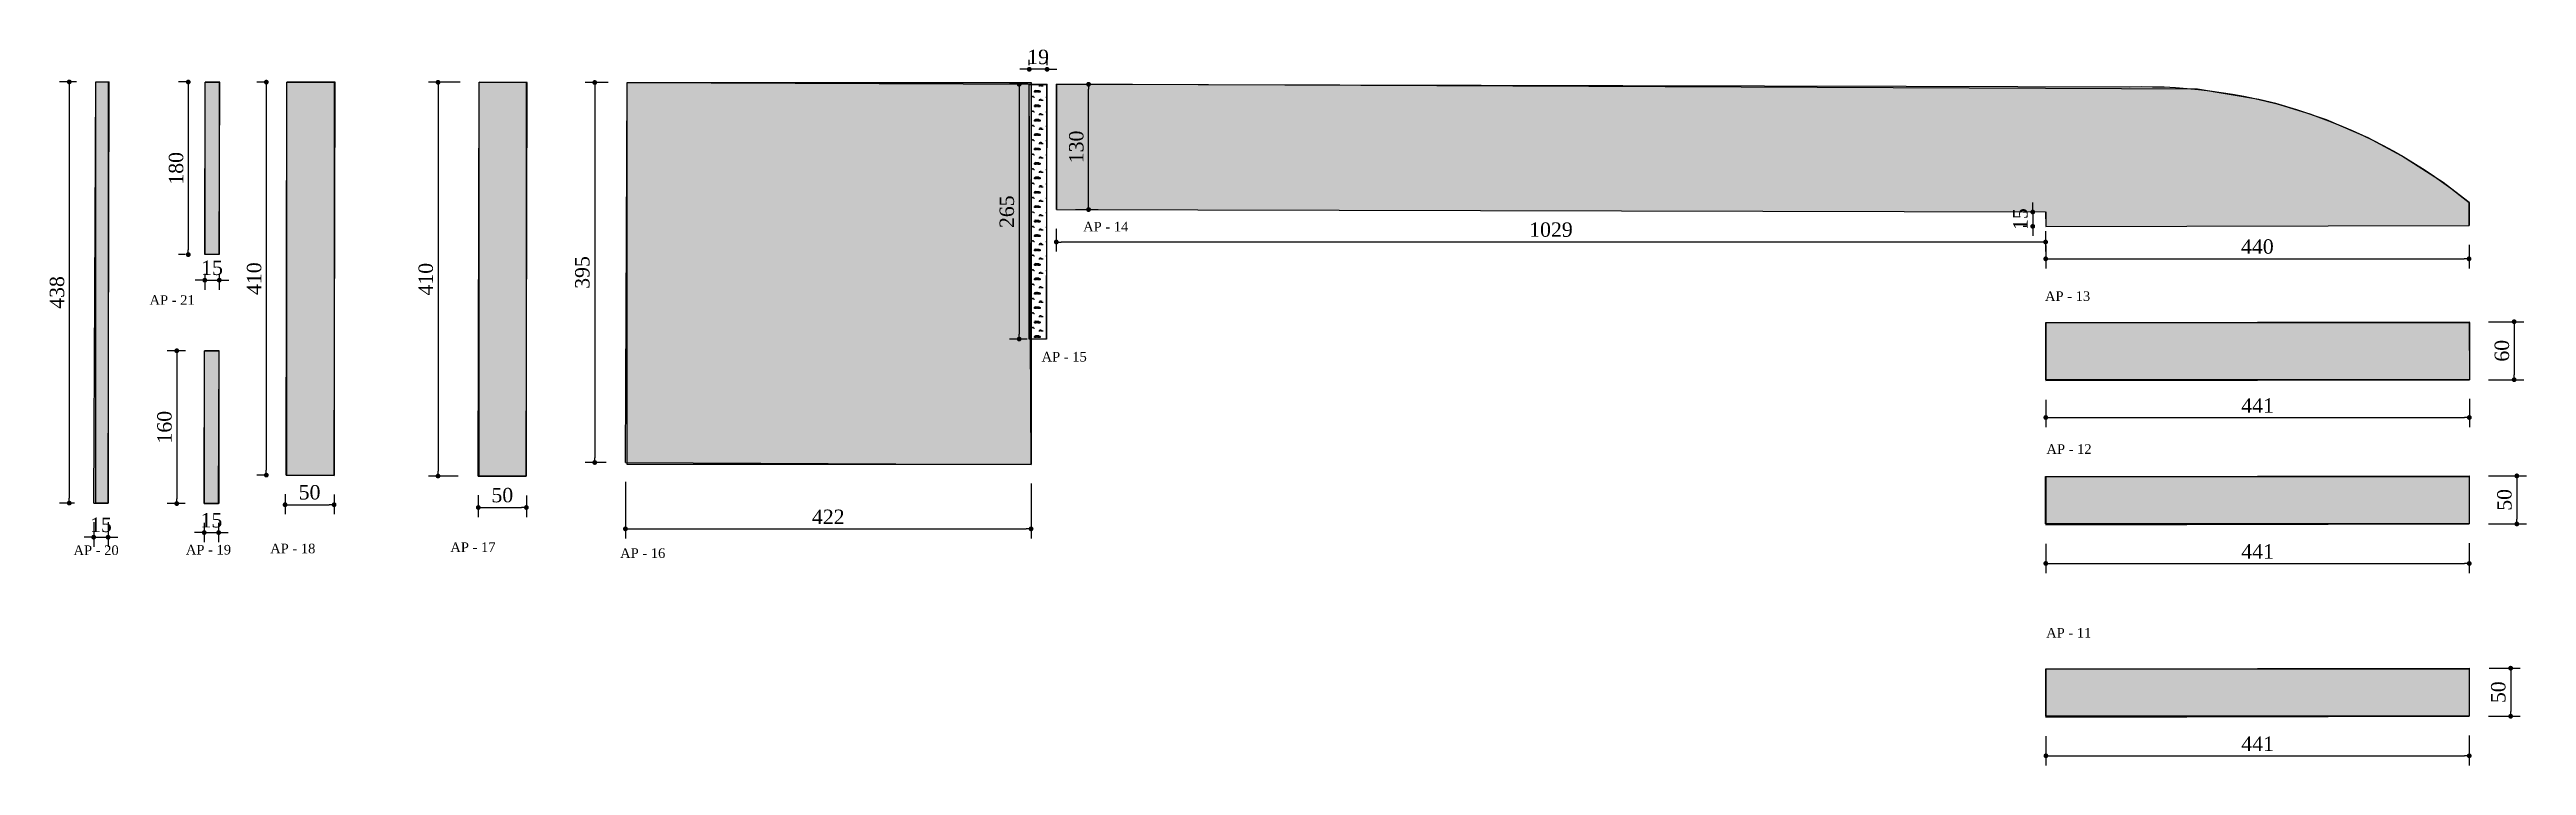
# Model space of a CAD drawing. Header units: millimetres. Extents: x 103208 to 171806, y -164 to 10038.
# Drawn here: x 138292 to 140869, y 3186 to 3931 of the extents above; entities that cross this region are included whole.
import ezdxf

# ---------------------------------------------------------------- set-up
doc = ezdxf.new("R2010")
doc.units = ezdxf.units.MM
doc.layers.add('Parede Baixa', color=5, linetype='Continuous', lineweight=50)
doc.layers.add('Pilares Sub-solo', color=7, linetype='Continuous', lineweight=70)
doc.styles.add('Valéria', font='romantic.ttf', dxfattribs={"height": 10})
doc.dimstyles.new('Cota - 50', dxfattribs={"dimtxt": 10, "dimasz": 5, "dimexe": 10, "dimexo": 20, "dimgap": 5, "dimtad": 1, "dimtxsty": 'Valéria', "dimblk": 'DOT', "dimcen": 0, "dimclrd": 12, "dimclre": 12, "dimclrt": 2, "dimazin": 2, "dimtfac": 1, "dimtix": 1, "dimtmove": 0, "dimatfit": 3, "dimldrblk": 'DOT', "dimfxl": 1, "dimarcsym": 0})
pattern_1 = [(360, (25225.264, -3817.564), (15, 15), [2.25, -0.45, 0.6, -0.45, 2.25, -9]), (360, (25224.514, -3817.114), (15, 15), [1.5, -1.125, 2.25, -1.125, 1.5, -7.5]), (360, (25229.764, -3811.114), (15, 15), [1.875, -0.75, 1.875, -10.5]), (360, (25222.264, -3808.114), (15, 15), [0.75, -1.5, 0.75, -12]), (90, (25223.764, -3808.114), (-15, 15), [1.35, -13.65]), (90, (25228.264, -3817.114), (-15, 15), [1.5, -13.5]), (90, (25232.014, -3811.114), (-15, 15), [1.5, -13.5]), (45, (25230.214, -3817.264), (1e-14, 15), [1.5, -19.7132034]), (135, (25226.314, -3817.264), (-15, 1e-14), [1.5, -19.7132034]), (63.434949, (25229.764, -3817.189), (8e-10, 15), [1.5, -32.0410197]), (75.9637565, (25229.014, -3817.1137), (5e-10, 15), [1.5, -60.3465844]), (75.9637565, (25232.764, -3811.1137), (5e-10, 15), [1.2, -60.6465844]), (75.9637565, (25224.064, -3808.1137), (5e-10, 15), [1.05, -60.7965844]), (104.0362435, (25227.514, -3817.1137), (-5e-10, 15), [1.5, -60.3465844]), (104.0362435, (25231.264, -3811.1137), (-5e-10, 15), [1.2, -60.6465844]), (104.0362435, (25223.464, -3808.1137), (-5e-10, 15), [1.05, -60.7965844]), (116.565051, (25226.764, -3817.189), (-6e-09, 15), [1.5, -32.041002])]

msp = doc.modelspace()

# ---------------------------------------------------------------- texts
at = {"layer": 'Pilares Sub-solo', "color": 7, "char_height": 10, "attachment_point": 1, "style": 'Valéria'}
for s, insert in [('{\\C1;AP - 14}', (139367.03384, 3751.67768)), ('{\\C1;AP - 21}', (138395.7969, 3675.37628)), ('{\\C1;AP - 13}', (140367.67482, 3679.42994)), ('{\\C1;AP - 15}', (139323.83103, 3616.40746)), ('{\\C1;AP - 12}', (140369.16093, 3520.38536)), ('{\\C1;AP - 20}', (138316.74295, 3415.19106)), ('{\\C1;AP - 19}', (138433.61769, 3415.72093)), ('{\\C1;AP - 18}', (138521.33785, 3416.9819)), ('{\\C1;AP - 17}', (138708.73821, 3418.3363)), ('{\\C1;AP - 16}', (138885.35629, 3412.16125)), ('{\\C1;AP - 11}', (140368.88742, 3329.29509))]:
    msp.add_mtext_dynamic_manual_height_columns(s, width=228.393323, gutter_width=50, heights=[9.00998], dxfattribs=dict(at, insert=insert))

# ---------------------------------------------------------------- blocks, each defined once
blk = doc.blocks.new('_Dot')
at = {"color": 0, "linetype": 'ByBlock', "lineweight": -2}
blk.add_line((-0.5, 0), (-1, 0), dxfattribs=at)
at = {"color": 0, "linetype": 'ByBlock', "const_width": 0.5}
blk.add_lwpolyline([(-0.25, 0, 1), (0.25, 0, 1)], format="xyb", close=True, dxfattribs=at)
blk = doc.blocks.new('*D1065')
at = {"color": 12, "lineweight": -2, "transparency": 16777216}
for p, q in [((140829.7, 3287.5), (140862.1, 3287.5)), ((140852.1, 3282.5), (140852.1, 3242.5)), ((140829, 3237.5), (140862.1, 3237.5))]:
    blk.add_line(p, q, dxfattribs=at)
at = {"layer": 'Defpoints', "color": 0, "transparency": 16777216}
for p in [(140809.7, 3287.5, -9825), (140809, 3237.5, -9975.7), (140852.1, 3237.5)]:
    blk.add_point(p, dxfattribs=at)
at = {"color": 12, "lineweight": -2, "transparency": 16777216, "xscale": 5, "yscale": 5, "zscale": 5}
for p, rotation in [((140852.1, 3287.5), 90), ((140852.1, 3237.5), 270)]:
    blk.add_blockref('_Dot', p, dxfattribs=dict(at, rotation=rotation))
at = {"color": 2, "transparency": 16777216, "insert": (140839.3, 3262.5), "char_height": 10, "attachment_point": 5, "rotation": 90, "style": 'Valéria'}
blk.add_mtext('{\\H1.5x;50}', dxfattribs=at)
blk = doc.blocks.new('*D1066')
at = {"color": 12, "lineweight": -2, "transparency": 16777216}
for p, q in [((140368.6, 3216.7), (140368.6, 3186.4)), ((140373.6, 3196.4), (140804, 3196.4)), ((140809, 3217.5), (140809, 3186.4))]:
    blk.add_line(p, q, dxfattribs=at)
at = {"layer": 'Defpoints', "color": 0, "transparency": 16777216}
for p in [(140368.6, 3236.7, -96350.9), (140809, 3237.5, -9975.7), (140809, 3196.4)]:
    blk.add_point(p, dxfattribs=at)
at = {"color": 12, "lineweight": -2, "transparency": 16777216, "xscale": 5, "yscale": 5, "zscale": 5, "rotation": 180}
blk.add_blockref('_Dot', (140368.6, 3196.4), dxfattribs=at)
at = {"color": 12, "lineweight": -2, "transparency": 16777216, "xscale": 5, "yscale": 5, "zscale": 5}
blk.add_blockref('_Dot', (140809, 3196.4), dxfattribs=at)
at = {"color": 2, "transparency": 16777216, "insert": (140588.8, 3208.9), "char_height": 10, "attachment_point": 5, "style": 'Valéria'}
blk.add_mtext('{\\H1.5x;441}', dxfattribs=at)
blk = doc.blocks.new('*D1067')
at = {"color": 12, "lineweight": -2, "transparency": 16777216}
for p, q in [((140828.9, 3487.5), (140868.5, 3487.5)), ((140858.5, 3482.5), (140858.5, 3442.5)), ((140829, 3437.5), (140868.5, 3437.5))]:
    blk.add_line(p, q, dxfattribs=at)
at = {"layer": 'Defpoints', "color": 0, "transparency": 16777216}
for p in [(140808.9, 3487.5, -9901.1), (140809, 3437.5, -9901.1), (140858.5, 3437.5)]:
    blk.add_point(p, dxfattribs=at)
at = {"color": 12, "lineweight": -2, "transparency": 16777216, "xscale": 5, "yscale": 5, "zscale": 5}
for p, rotation in [((140858.5, 3487.5), 90), ((140858.5, 3437.5), 270)]:
    blk.add_blockref('_Dot', p, dxfattribs=dict(at, rotation=rotation))
at = {"color": 2, "transparency": 16777216, "insert": (140845.7, 3462.5), "char_height": 10, "attachment_point": 5, "rotation": 90, "style": 'Valéria'}
blk.add_mtext('{\\H1.5x;50}', dxfattribs=at)
blk = doc.blocks.new('*D1068')
at = {"color": 12, "lineweight": -2, "transparency": 16777216}
for p, q in [((140828.9, 3647.8), (140865.7, 3647.8)), ((140855.7, 3642.8), (140855.7, 3592.5)), ((140829, 3587.5), (140865.7, 3587.5))]:
    blk.add_line(p, q, dxfattribs=at)
at = {"layer": 'Defpoints', "color": 0, "transparency": 16777216}
for p in [(140808.9, 3647.8, -9849.8), (140809, 3587.5, -9849.8), (140855.7, 3587.5)]:
    blk.add_point(p, dxfattribs=at)
at = {"color": 12, "lineweight": -2, "transparency": 16777216, "xscale": 5, "yscale": 5, "zscale": 5}
for p, rotation in [((140855.7, 3647.8), 90), ((140855.7, 3587.5), 270)]:
    blk.add_blockref('_Dot', p, dxfattribs=dict(at, rotation=rotation))
at = {"color": 2, "transparency": 16777216, "insert": (140843, 3617.6), "char_height": 10, "attachment_point": 5, "rotation": 90, "style": 'Valéria'}
blk.add_mtext('{\\H1.5x;60}', dxfattribs=at)
blk = doc.blocks.new('*D1069')
at = {"color": 12, "lineweight": -2, "transparency": 16777216}
for p, q in [((140368.5, 3416.7), (140368.5, 3386.4)), ((140809, 3417.5), (140809, 3386.4)), ((140373.5, 3396.4), (140804, 3396.4))]:
    blk.add_line(p, q, dxfattribs=at)
at = {"layer": 'Defpoints', "color": 0, "transparency": 16777216}
for p in [(140368.5, 3436.7, -96291.2), (140809, 3437.5, -9901.1), (140809, 3396.4)]:
    blk.add_point(p, dxfattribs=at)
at = {"color": 12, "lineweight": -2, "transparency": 16777216, "xscale": 5, "yscale": 5, "zscale": 5, "rotation": 180}
blk.add_blockref('_Dot', (140368.5, 3396.4), dxfattribs=at)
at = {"color": 12, "lineweight": -2, "transparency": 16777216, "xscale": 5, "yscale": 5, "zscale": 5}
blk.add_blockref('_Dot', (140809, 3396.4), dxfattribs=at)
at = {"color": 2, "transparency": 16777216, "insert": (140588.8, 3408.9), "char_height": 10, "attachment_point": 5, "style": 'Valéria'}
blk.add_mtext('{\\H1.5x;441}', dxfattribs=at)
blk = doc.blocks.new('*D1070')
at = {"color": 12, "lineweight": -2, "transparency": 16777216}
for p, q in [((140368.5, 3566.7), (140368.5, 3538.2)), ((140809.1, 3567.5), (140809.1, 3538.2)), ((140373.5, 3548.2), (140804.1, 3548.2))]:
    blk.add_line(p, q, dxfattribs=at)
at = {"layer": 'Defpoints', "color": 0, "transparency": 16777216}
for p in [(140368.5, 3586.7, -96246.4), (140809.1, 3587.5, -9825), (140809.1, 3548.2)]:
    blk.add_point(p, dxfattribs=at)
at = {"color": 12, "lineweight": -2, "transparency": 16777216, "xscale": 5, "yscale": 5, "zscale": 5, "rotation": 180}
blk.add_blockref('_Dot', (140368.5, 3548.2), dxfattribs=at)
at = {"color": 12, "lineweight": -2, "transparency": 16777216, "xscale": 5, "yscale": 5, "zscale": 5}
blk.add_blockref('_Dot', (140809.1, 3548.2), dxfattribs=at)
at = {"color": 2, "transparency": 16777216, "insert": (140588.8, 3560.7), "char_height": 10, "attachment_point": 5, "style": 'Valéria'}
blk.add_mtext('{\\H1.5x;441}', dxfattribs=at)
blk = doc.blocks.new('*D1071')
at = {"color": 12, "lineweight": -2, "transparency": 16777216}
for p, q in [((140368.4, 3727), (140368.4, 3703.2)), ((140373.4, 3713.2), (140803.8, 3713.2)), ((140808.8, 3727.9), (140808.8, 3703.2))]:
    blk.add_line(p, q, dxfattribs=at)
at = {"layer": 'Defpoints', "color": 0, "transparency": 16777216}
for p in [(140368.4, 3747, -96195.7), (140808.8, 3747.9, -9825), (140808.8, 3713.2)]:
    blk.add_point(p, dxfattribs=at)
at = {"color": 12, "lineweight": -2, "transparency": 16777216, "xscale": 5, "yscale": 5, "zscale": 5, "rotation": 180}
blk.add_blockref('_Dot', (140368.4, 3713.2), dxfattribs=at)
at = {"color": 12, "lineweight": -2, "transparency": 16777216, "xscale": 5, "yscale": 5, "zscale": 5}
blk.add_blockref('_Dot', (140808.8, 3713.2), dxfattribs=at)
at = {"color": 2, "transparency": 16777216, "insert": (140588.6, 3725.9), "char_height": 10, "attachment_point": 5, "style": 'Valéria'}
blk.add_mtext('{\\H1.5x;440}', dxfattribs=at)
blk = doc.blocks.new('*D1072')
at = {"color": 12, "lineweight": -2, "transparency": 16777216}
for p, q in [((140354.9, 3766.9), (140354.9, 3771.9)), ((140348.5, 3761.9), (140344.9, 3761.9)), ((140348.4, 3747), (140344.9, 3747)), ((140354.9, 3761.9), (140354.9, 3747)), ((140354.9, 3742), (140354.9, 3737))]:
    blk.add_line(p, q, dxfattribs=at)
at = {"layer": 'Defpoints', "color": 0, "transparency": 16777216}
for p in [(140354.9, 3747), (140368.4, 3747, -96195.7), (140368.5, 3761.9, 124633.8)]:
    blk.add_point(p, dxfattribs=at)
at = {"color": 12, "lineweight": -2, "transparency": 16777216, "xscale": 5, "yscale": 5, "zscale": 5}
for p, rotation in [((140354.9, 3761.9), 270), ((140354.9, 3747), 90)]:
    blk.add_blockref('_Dot', p, dxfattribs=dict(at, rotation=rotation))
at = {"color": 2, "transparency": 16777216, "insert": (140342.1, 3754.5), "char_height": 10, "attachment_point": 5, "rotation": 90, "style": 'Valéria'}
blk.add_mtext('{\\H1.5x;15}', dxfattribs=at)
blk = doc.blocks.new('*D1073')
at = {"color": 12, "lineweight": -2, "transparency": 16777216}
for p, q in [((139339.1, 3744.4), (139339.1, 3720.7)), ((140368.3, 3741.9), (140368.3, 3720.7)), ((140363.3, 3730.7), (139344.1, 3730.7))]:
    blk.add_line(p, q, dxfattribs=at)
at = {"layer": 'Defpoints', "color": 0, "transparency": 16777216}
for p in [(139339.1, 3764.4), (140368.3, 3761.9, 124633.8), (139339.1, 3730.7)]:
    blk.add_point(p, dxfattribs=at)
at = {"color": 12, "lineweight": -2, "transparency": 16777216, "xscale": 5, "yscale": 5, "zscale": 5, "rotation": 180}
blk.add_blockref('_Dot', (139339.1, 3730.7), dxfattribs=at)
at = {"color": 12, "lineweight": -2, "transparency": 16777216, "xscale": 5, "yscale": 5, "zscale": 5}
blk.add_blockref('_Dot', (140368.3, 3730.7), dxfattribs=at)
at = {"color": 2, "transparency": 16777216, "insert": (139853.7, 3743.5), "char_height": 10, "attachment_point": 5, "style": 'Valéria'}
blk.add_mtext('{\\H1.5x;1029}', dxfattribs=at)
blk = doc.blocks.new('*D1074')
at = {"color": 12, "lineweight": -2, "transparency": 16777216}
for p, q in [((139359.5, 3894.7), (139382.7, 3894.7)), ((139372.7, 3769.4), (139372.7, 3889.7)), ((139359.1, 3764.4), (139382.7, 3764.4))]:
    blk.add_line(p, q, dxfattribs=at)
at = {"layer": 'Defpoints', "color": 0, "transparency": 16777216}
for p in [(139339.5, 3894.7), (139372.7, 3894.7), (139339.1, 3764.4)]:
    blk.add_point(p, dxfattribs=at)
at = {"color": 12, "lineweight": -2, "transparency": 16777216, "xscale": 5, "yscale": 5, "zscale": 5}
for p, rotation in [((139372.7, 3894.7), 90), ((139372.7, 3764.4), 270)]:
    blk.add_blockref('_Dot', p, dxfattribs=dict(at, rotation=rotation))
at = {"color": 2, "transparency": 16777216, "insert": (139360, 3829.6), "char_height": 10, "attachment_point": 5, "rotation": 90, "style": 'Valéria'}
blk.add_mtext('{\\H1.5x;130}', dxfattribs=at)
blk = doc.blocks.new('*D1075')
at = {"color": 12, "lineweight": -2, "transparency": 16777216}
for p, q in [((139311, 3914.6), (139311, 3920.3)), ((139329.5, 3914.7), (139329.5, 3920.3)), ((139306, 3910.3), (139301, 3910.3)), ((139329.5, 3910.3), (139311, 3910.3)), ((139334.5, 3910.3), (139339.5, 3910.3))]:
    blk.add_line(p, q, dxfattribs=at)
at = {"layer": 'Defpoints', "color": 0, "transparency": 16777216}
for p in [(139311, 3910.3), (139311, 3894.6), (139329.5, 3894.7)]:
    blk.add_point(p, dxfattribs=at)
at = {"color": 12, "lineweight": -2, "transparency": 16777216, "xscale": 5, "yscale": 5, "zscale": 5}
blk.add_blockref('_Dot', (139311, 3910.3), dxfattribs=at)
at = {"color": 12, "lineweight": -2, "transparency": 16777216, "xscale": 5, "yscale": 5, "zscale": 5, "rotation": 180}
blk.add_blockref('_Dot', (139329.5, 3910.3), dxfattribs=at)
at = {"color": 2, "transparency": 16777216, "insert": (139320.2, 3923.1), "char_height": 10, "attachment_point": 5, "style": 'Valéria'}
blk.add_mtext('{\\H1.5x;19}', dxfattribs=at)
blk = doc.blocks.new('*D1076')
at = {"color": 12, "lineweight": -2, "transparency": 16777216}
for p, q in [((139309.5, 3894.7), (139290.5, 3894.7)), ((139300.5, 3889.7), (139300.5, 3634.8)), ((139308.8, 3629.8), (139290.5, 3629.8))]:
    blk.add_line(p, q, dxfattribs=at)
at = {"layer": 'Defpoints', "color": 0, "transparency": 16777216}
for p in [(139329.5, 3894.7), (139300.5, 3629.8), (139328.8, 3629.8)]:
    blk.add_point(p, dxfattribs=at)
at = {"color": 12, "lineweight": -2, "transparency": 16777216, "xscale": 5, "yscale": 5, "zscale": 5}
for p, rotation in [((139300.5, 3894.7), 90), ((139300.5, 3629.8), 270)]:
    blk.add_blockref('_Dot', p, dxfattribs=dict(at, rotation=rotation))
at = {"color": 2, "transparency": 16777216, "insert": (139287.7, 3762.2), "char_height": 10, "attachment_point": 5, "rotation": 90, "style": 'Valéria'}
blk.add_mtext('{\\H1.5x;265}', dxfattribs=at)
blk = doc.blocks.new('*D1077')
at = {"color": 12, "lineweight": -2, "transparency": 16777216}
for p, q in [((138872.8, 3896.6), (138849, 3896.6)), ((138859, 3891.6), (138859, 3506.4)), ((138870.9, 3501.4), (138849, 3501.4))]:
    blk.add_line(p, q, dxfattribs=at)
at = {"layer": 'Defpoints', "color": 0, "transparency": 16777216}
for p in [(138892.8, 3896.6), (138859, 3501.4), (138890.9, 3501.4)]:
    blk.add_point(p, dxfattribs=at)
at = {"color": 12, "lineweight": -2, "transparency": 16777216, "xscale": 5, "yscale": 5, "zscale": 5}
for p, rotation in [((138859, 3896.6), 90), ((138859, 3501.4), 270)]:
    blk.add_blockref('_Dot', p, dxfattribs=dict(at, rotation=rotation))
at = {"color": 2, "transparency": 16777216, "insert": (138846.1, 3699), "char_height": 10, "attachment_point": 5, "rotation": 90, "style": 'Valéria'}
blk.add_mtext('{\\H1.5x;395}', dxfattribs=at)
blk = doc.blocks.new('*D1078')
at = {"color": 12, "lineweight": -2, "transparency": 16777216}
for p, q in [((138890.9, 3481.4), (138890.9, 3422.4)), ((139312.9, 3479.4), (139312.9, 3422.4)), ((138895.9, 3432.4), (139307.9, 3432.4))]:
    blk.add_line(p, q, dxfattribs=at)
at = {"layer": 'Defpoints', "color": 0, "transparency": 16777216}
for p in [(138890.9, 3501.4), (139312.9, 3499.4), (139312.9, 3432.4)]:
    blk.add_point(p, dxfattribs=at)
at = {"color": 12, "lineweight": -2, "transparency": 16777216, "xscale": 5, "yscale": 5, "zscale": 5, "rotation": 180}
blk.add_blockref('_Dot', (138890.9, 3432.4), dxfattribs=at)
at = {"color": 12, "lineweight": -2, "transparency": 16777216, "xscale": 5, "yscale": 5, "zscale": 5}
blk.add_blockref('_Dot', (139312.9, 3432.4), dxfattribs=at)
at = {"color": 2, "transparency": 16777216, "insert": (139101.9, 3444.9), "char_height": 10, "attachment_point": 5, "style": 'Valéria'}
blk.add_mtext('{\\H1.5x;422}', dxfattribs=at)
blk = doc.blocks.new('*D1079')
at = {"color": 12, "lineweight": -2, "transparency": 16777216}
for p, q in [((138718.8, 3896.8), (138685.9, 3896.8)), ((138695.9, 3891.8), (138695.9, 3492.3)), ((138716.8, 3487.3), (138685.9, 3487.3))]:
    blk.add_line(p, q, dxfattribs=at)
at = {"layer": 'Defpoints', "color": 0, "transparency": 16777216}
for p in [(138738.8, 3896.8), (138695.9, 3487.3), (138736.8, 3487.3)]:
    blk.add_point(p, dxfattribs=at)
at = {"color": 12, "lineweight": -2, "transparency": 16777216, "xscale": 5, "yscale": 5, "zscale": 5}
for p, rotation in [((138695.9, 3896.8), 90), ((138695.9, 3487.3), 270)]:
    blk.add_blockref('_Dot', p, dxfattribs=dict(at, rotation=rotation))
at = {"color": 2, "transparency": 16777216, "insert": (138683.2, 3692), "char_height": 10, "attachment_point": 5, "rotation": 90, "style": 'Valéria'}
blk.add_mtext('{\\H1.5x;410}', dxfattribs=at)
blk = doc.blocks.new('*D1080')
at = {"color": 12, "lineweight": -2, "transparency": 16777216}
for p, q in [((138518.8, 3897), (138507.3, 3897)), ((138517.3, 3892), (138517.3, 3493.3)), ((138516.8, 3488.3), (138507.3, 3488.3))]:
    blk.add_line(p, q, dxfattribs=at)
at = {"layer": 'Defpoints', "color": 0, "transparency": 16777216}
for p in [(138538.8, 3897), (138517.3, 3488.3), (138536.8, 3488.3)]:
    blk.add_point(p, dxfattribs=at)
at = {"color": 12, "lineweight": -2, "transparency": 16777216, "xscale": 5, "yscale": 5, "zscale": 5}
for p, rotation in [((138517.3, 3897), 90), ((138517.3, 3488.3), 270)]:
    blk.add_blockref('_Dot', p, dxfattribs=dict(at, rotation=rotation))
at = {"color": 2, "transparency": 16777216, "insert": (138504.7, 3692.6), "char_height": 10, "attachment_point": 5, "rotation": 90, "style": 'Valéria'}
blk.add_mtext('{\\H1.5x;410}', dxfattribs=at)
blk = doc.blocks.new('*D1081')
at = {"color": 12, "lineweight": -2, "transparency": 16777216}
for p, q in [((138737.8, 3467.3), (138737.8, 3444.6)), ((138742.8, 3454.6), (138782.8, 3454.6)), ((138787.8, 3467.1), (138787.8, 3444.6))]:
    blk.add_line(p, q, dxfattribs=at)
at = {"layer": 'Defpoints', "color": 0, "transparency": 16777216}
for p in [(138737.8, 3487.3), (138787.8, 3487.1), (138787.8, 3454.6)]:
    blk.add_point(p, dxfattribs=at)
at = {"color": 12, "lineweight": -2, "transparency": 16777216, "xscale": 5, "yscale": 5, "zscale": 5, "rotation": 180}
blk.add_blockref('_Dot', (138737.8, 3454.6), dxfattribs=at)
at = {"color": 12, "lineweight": -2, "transparency": 16777216, "xscale": 5, "yscale": 5, "zscale": 5}
blk.add_blockref('_Dot', (138787.8, 3454.6), dxfattribs=at)
at = {"color": 2, "transparency": 16777216, "insert": (138762.8, 3467.4), "char_height": 10, "attachment_point": 5, "style": 'Valéria'}
blk.add_mtext('{\\H1.5x;50}', dxfattribs=at)
blk = doc.blocks.new('*D1082')
at = {"color": 12, "lineweight": -2, "transparency": 16777216}
for p, q in [((138536.8, 3468.3), (138536.8, 3447.5)), ((138541.8, 3457.5), (138582.8, 3457.5)), ((138587.8, 3468), (138587.8, 3447.5))]:
    blk.add_line(p, q, dxfattribs=at)
at = {"layer": 'Defpoints', "color": 0, "transparency": 16777216}
for p in [(138536.8, 3488.3), (138587.8, 3488), (138587.8, 3457.5)]:
    blk.add_point(p, dxfattribs=at)
at = {"color": 12, "lineweight": -2, "transparency": 16777216, "xscale": 5, "yscale": 5, "zscale": 5, "rotation": 180}
blk.add_blockref('_Dot', (138536.8, 3457.5), dxfattribs=at)
at = {"color": 12, "lineweight": -2, "transparency": 16777216, "xscale": 5, "yscale": 5, "zscale": 5}
blk.add_blockref('_Dot', (138587.8, 3457.5), dxfattribs=at)
at = {"color": 2, "transparency": 16777216, "insert": (138562.3, 3470.3), "char_height": 10, "attachment_point": 5, "style": 'Valéria'}
blk.add_mtext('{\\H1.5x;50}', dxfattribs=at)
blk = doc.blocks.new('*D1083')
at = {"color": 12, "lineweight": -2, "transparency": 16777216}
for p, q in [((138433.1, 3617.6), (138414.1, 3617.6)), ((138424.1, 3612.6), (138424.1, 3463.7)), ((138432.7, 3458.7), (138414.1, 3458.7))]:
    blk.add_line(p, q, dxfattribs=at)
at = {"layer": 'Defpoints', "color": 0, "transparency": 16777216}
for p in [(138453.1, 3617.6), (138424.1, 3458.7), (138452.7, 3458.7)]:
    blk.add_point(p, dxfattribs=at)
at = {"color": 12, "lineweight": -2, "transparency": 16777216, "xscale": 5, "yscale": 5, "zscale": 5}
for p, rotation in [((138424.1, 3617.6), 90), ((138424.1, 3458.7), 270)]:
    blk.add_blockref('_Dot', p, dxfattribs=dict(at, rotation=rotation))
at = {"color": 2, "transparency": 16777216, "insert": (138411.4, 3538.1), "char_height": 10, "attachment_point": 5, "rotation": 90, "style": 'Valéria'}
blk.add_mtext('{\\H1.5x;160}', dxfattribs=at)
blk = doc.blocks.new('*D1084')
at = {"color": 12, "lineweight": -2, "transparency": 16777216}
for p, q in [((138447.7, 3428.5), (138442.7, 3428.5)), ((138452.7, 3438.7), (138452.7, 3418.5)), ((138452.7, 3428.5), (138467.7, 3428.5)), ((138467.7, 3438.6), (138467.7, 3418.5)), ((138472.7, 3428.5), (138477.7, 3428.5))]:
    blk.add_line(p, q, dxfattribs=at)
at = {"layer": 'Defpoints', "color": 0, "transparency": 16777216}
for p in [(138452.7, 3458.7), (138467.7, 3458.6), (138467.7, 3428.5)]:
    blk.add_point(p, dxfattribs=at)
at = {"color": 12, "lineweight": -2, "transparency": 16777216, "xscale": 5, "yscale": 5, "zscale": 5}
blk.add_blockref('_Dot', (138452.7, 3428.5), dxfattribs=at)
at = {"color": 12, "lineweight": -2, "transparency": 16777216, "xscale": 5, "yscale": 5, "zscale": 5, "rotation": 180}
blk.add_blockref('_Dot', (138467.7, 3428.5), dxfattribs=at)
at = {"color": 2, "transparency": 16777216, "insert": (138460.2, 3441.3), "char_height": 10, "attachment_point": 5, "style": 'Valéria'}
blk.add_mtext('{\\H1.5x;15}', dxfattribs=at)
blk = doc.blocks.new('*D1085')
at = {"color": 12, "lineweight": -2, "transparency": 16777216}
for p, q in [((138433.8, 3897.1), (138426.1, 3897.1)), ((138436.1, 3892.1), (138436.1, 3722.6)), ((138433.3, 3717.6), (138426.1, 3717.6))]:
    blk.add_line(p, q, dxfattribs=at)
at = {"layer": 'Defpoints', "color": 0, "transparency": 16777216}
for p in [(138453.8, 3897.1), (138436.1, 3717.6), (138453.3, 3717.6)]:
    blk.add_point(p, dxfattribs=at)
at = {"color": 12, "lineweight": -2, "transparency": 16777216, "xscale": 5, "yscale": 5, "zscale": 5}
for p, rotation in [((138436.1, 3897.1), 90), ((138436.1, 3717.6), 270)]:
    blk.add_blockref('_Dot', p, dxfattribs=dict(at, rotation=rotation))
at = {"color": 2, "transparency": 16777216, "insert": (138423.5, 3807.3), "char_height": 10, "attachment_point": 5, "rotation": 90, "style": 'Valéria'}
blk.add_mtext('{\\H1.5x;180}', dxfattribs=at)
blk = doc.blocks.new('*D1086')
at = {"color": 12, "lineweight": -2, "transparency": 16777216}
for p, q in [((138448.3, 3691), (138443.3, 3691)), ((138453.3, 3697.7), (138453.3, 3681)), ((138453.3, 3691), (138468.3, 3691)), ((138468.3, 3697.7), (138468.3, 3681)), ((138473.3, 3691), (138478.3, 3691))]:
    blk.add_line(p, q, dxfattribs=at)
at = {"layer": 'Defpoints', "color": 0, "transparency": 16777216}
for p in [(138453.3, 3717.7), (138468.3, 3717.7), (138468.3, 3691)]:
    blk.add_point(p, dxfattribs=at)
at = {"color": 12, "lineweight": -2, "transparency": 16777216, "xscale": 5, "yscale": 5, "zscale": 5}
blk.add_blockref('_Dot', (138453.3, 3691), dxfattribs=at)
at = {"color": 12, "lineweight": -2, "transparency": 16777216, "xscale": 5, "yscale": 5, "zscale": 5, "rotation": 180}
blk.add_blockref('_Dot', (138468.3, 3691), dxfattribs=at)
at = {"color": 2, "transparency": 16777216, "insert": (138460.8, 3703.8), "char_height": 10, "attachment_point": 5, "style": 'Valéria'}
blk.add_mtext('{\\H1.5x;15}', dxfattribs=at)
blk = doc.blocks.new('*D1087')
at = {"color": 12, "lineweight": -2, "transparency": 16777216}
for p, q in [((138337.7, 3439.2), (138337.7, 3413.7)), ((138352.7, 3439.2), (138352.7, 3413.7)), ((138332.7, 3423.7), (138327.7, 3423.7)), ((138337.7, 3423.7), (138352.7, 3423.7)), ((138357.7, 3423.7), (138362.7, 3423.7))]:
    blk.add_line(p, q, dxfattribs=at)
at = {"layer": 'Defpoints', "color": 0, "transparency": 16777216}
for p in [(138337.7, 3459.2), (138352.7, 3459.2), (138352.7, 3423.7)]:
    blk.add_point(p, dxfattribs=at)
at = {"color": 12, "lineweight": -2, "transparency": 16777216, "xscale": 5, "yscale": 5, "zscale": 5}
blk.add_blockref('_Dot', (138337.7, 3423.7), dxfattribs=at)
at = {"color": 12, "lineweight": -2, "transparency": 16777216, "xscale": 5, "yscale": 5, "zscale": 5, "rotation": 180}
blk.add_blockref('_Dot', (138352.7, 3423.7), dxfattribs=at)
at = {"color": 2, "transparency": 16777216, "insert": (138345.2, 3436.5), "char_height": 10, "attachment_point": 5, "style": 'Valéria'}
blk.add_mtext('{\\H1.5x;15}', dxfattribs=at)
blk = doc.blocks.new('*D1088')
at = {"color": 12, "lineweight": -2, "transparency": 16777216}
for p, q in [((138319.8, 3897.2), (138302.3, 3897.2)), ((138312.3, 3892.2), (138312.3, 3464.2)), ((138317.7, 3459.2), (138302.3, 3459.2))]:
    blk.add_line(p, q, dxfattribs=at)
at = {"layer": 'Defpoints', "color": 0, "transparency": 16777216}
for p in [(138339.8, 3897.2), (138312.3, 3459.2), (138337.7, 3459.2)]:
    blk.add_point(p, dxfattribs=at)
at = {"color": 12, "lineweight": -2, "transparency": 16777216, "xscale": 5, "yscale": 5, "zscale": 5}
for p, rotation in [((138312.3, 3897.2), 90), ((138312.3, 3459.2), 270)]:
    blk.add_blockref('_Dot', p, dxfattribs=dict(at, rotation=rotation))
at = {"color": 2, "transparency": 16777216, "insert": (138299.6, 3678.2), "char_height": 10, "attachment_point": 5, "rotation": 90, "style": 'Valéria'}
blk.add_mtext('{\\H1.5x;438}', dxfattribs=at)

# ---------------------------------------------------------------- dimensions: what is measured, and where the dimension line sits
for base, p1, p2, text, picture, middle in [((139310.95202, 3910.31528), (139329.46161, 3894.71701), (139310.95202, 3894.62374), '{\\H1.5x;19}', '*D1075', (139320.20682, 3923.05936)), ((139339.14889, 3730.71165), (140368.33435, 3761.94517, 124633.76029), (139339.14889, 3764.41541), '{\\H1.5x;1029}', '*D1073', (139853.74162, 3743.46682)), ((140808.82248, 3713.18827), (140368.41672, 3746.96797, -96195.72627), (140808.82248, 3747.92787, -9825), '{\\H1.5x;440}', '*D1071', (140588.6196, 3725.85469)), ((138468.32838, 3690.98006), (138453.32842, 3717.71392), (138468.32838, 3717.67715), '{\\H1.5x;<>}', '*D1086', (138460.8284, 3703.76852)), ((140809.11257, 3548.19403), (140368.46669, 3586.68022, -96246.4403), (140809.11257, 3587.48, -9825), '{\\H1.5x;441}', '*D1070', (140588.78963, 3560.69403)), ((138587.76578, 3457.47307), (138536.81987, 3488.25079), (138587.76578, 3488.00796), '{\\H1.5x;50}', '*D1082', (138562.29282, 3470.26154)), ((138787.76404, 3454.61079), (138737.76448, 3487.29299), (138787.76404, 3487.05467), '{\\H1.5x;<>}', '*D1081', (138762.76426, 3467.39925)), ((139312.94364, 3432.37818), (138890.86695, 3501.3943), (139312.94364, 3499.38247), '{\\H1.5x;422}', '*D1078', (139101.90529, 3444.87818)), ((138352.69464, 3423.68383), (138337.74103, 3459.19936), (138352.69464, 3459.16271), '{\\H1.5x;15}', '*D1087', (138345.21783, 3436.4723)), ((138467.69329, 3428.51227), (138452.69342, 3458.65144), (138467.69329, 3458.57994), '{\\H1.5x;<>}', '*D1084', (138460.19335, 3441.30073)), ((140808.99677, 3396.41393), (140368.51078, 3436.68006, -96291.18796), (140808.99677, 3437.47954, -9901.10605), '{\\H1.5x;441}', '*D1069', (140588.75378, 3408.91393)), ((140808.97951, 3196.35591), (140368.56957, 3236.67983, -96350.85151), (140808.97951, 3237.47918, -9975.68549), '{\\H1.5x;441}', '*D1066', (140588.77454, 3208.85591))]:
    dim = msp.add_linear_dim(base=base, p1=p1, p2=p2, text=text, dimstyle='Cota - 50')
    dim.commit()
    dim.dimension.update_dxf_attribs({"geometry": picture, "text_midpoint": middle})
for base, p1, p2, text, picture, middle in [((138312.27048, 3459.19936), (138339.82887, 3897.22294), (138337.74103, 3459.19936), '{\\H1.5x;438}', '*D1088', (138299.61515, 3678.21115)), ((138436.13512, 3717.60356), (138453.76805, 3897.07116), (138453.32815, 3717.60356), '{\\H1.5x;180}', '*D1085', (138423.4687, 3807.33736)), ((138517.32807, 3488.25079), (138538.76809, 3896.98324), (138536.81987, 3488.25079), '{\\H1.5x;410}', '*D1080', (138504.66165, 3692.61702)), ((138695.91234, 3487.29751), (138738.76819, 3896.77635), (138736.81641, 3487.29751), '{\\H1.5x;410}', '*D1079', (138683.24592, 3692.03693)), ((138858.97736, 3501.3943), (138892.75078, 3896.6171), (138890.86695, 3501.3943), '{\\H1.5x;395}', '*D1077', (138846.10014, 3699.0057)), ((139300.51126, 3629.75291), (139329.46161, 3894.71701), (139328.82565, 3629.75291), '{\\H1.5x;265}', '*D1076', (139287.7228, 3762.23496)), ((139372.65915, 3894.72763), (139339.14889, 3764.41541), (139339.46167, 3894.72763), '{\\H1.5x;130}', '*D1074', (139359.99273, 3829.57152)), ((140354.93719, 3746.96797), (140368.45267, 3761.94488, 124633.76029), (140368.41672, 3746.96797, -96195.72627), '{\\H1.5x;15}', '*D1072', (140342.14873, 3754.45643)), ((140855.70665, 3587.47977), (140808.85891, 3647.76721, -9849.83213), (140808.98596, 3587.47977, -9849.83222), '{\\H1.5x;60}', '*D1068', (140842.98475, 3617.62349)), ((138424.10429, 3458.65144), (138453.08303, 3617.60386), (138452.69342, 3458.65144), '{\\H1.5x;160}', '*D1083', (138411.3824, 3538.12765)), ((140858.52645, 3437.47954), (140808.90602, 3487.47946, -9901.10605), (140808.99677, 3437.47954, -9901.10605), '{\\H1.5x;<>}', '*D1067', (140845.73799, 3462.4795)), ((140852.07443, 3237.47918), (140809.65705, 3287.48049, -9825.00482), (140808.97951, 3237.47918, -9975.68549), '{\\H1.5x;<>}', '*D1065', (140839.28597, 3262.47984))]:
    dim = msp.add_linear_dim(base=base, p1=p1, p2=p2, angle=90, text=text, dimstyle='Cota - 50')
    dim.commit()
    dim.dimension.update_dxf_attribs({"geometry": picture, "text_midpoint": middle})

# ---------------------------------------------------------------- hatches: boundary and pattern name
h = msp.add_hatch()
h.set_pattern_fill('GRASS2', color=74, scale=15, pattern_type=2)
h.set_pattern_definition([(360, (42464.286, -4501.567), (15, 15), [2.25, -0.45, 0.6, -0.45, 2.25, -9]), (360, (42463.536, -4501.117), (15, 15), [1.5, -1.125, 2.25, -1.125, 1.5, -7.5]), (360, (42468.786, -4495.117), (15, 15), [1.875, -0.75, 1.875, -10.5]), (360, (42461.286, -4492.117), (15, 15), [0.75, -1.5, 0.75, -12]), (90, (42462.786, -4492.117), (-15, 15), [1.35, -13.65]), (90, (42467.286, -4501.117), (-15, 15), [1.5, -13.5]), (90, (42471.036, -4495.117), (-15, 15), [1.5, -13.5]), (45, (42469.236, -4501.267), (1e-14, 15), [1.5, -19.7132034]), (135, (42465.336, -4501.267), (-15, 1e-14), [1.5, -19.7132034]), (63.434949, (42468.786, -4501.192), (8e-10, 15), [1.5, -32.0410197]), (75.9637565, (42468.036, -4501.1173), (5e-10, 15), [1.5, -60.3465844]), (75.9637565, (42471.786, -4495.1173), (5e-10, 15), [1.2, -60.6465844]), (75.9637565, (42463.086, -4492.1173), (5e-10, 15), [1.05, -60.7965844]), (104.0362435, (42466.536, -4501.1173), (-5e-10, 15), [1.5, -60.3465844]), (104.0362435, (42470.286, -4495.1173), (-5e-10, 15), [1.2, -60.6465844]), (104.0362435, (42462.486, -4492.1173), (-5e-10, 15), [1.05, -60.7965844]), (116.565051, (42465.786, -4501.192), (-6e-09, 15), [1.5, -32.041002])])
h.paths.add_polyline_path([(138339.84761, 3897.2229), (138352.55966, 3897.2229), (138352.82204, 3459.14263), (138337.74096, 3459.18421)])
h = msp.add_hatch()
h.set_pattern_fill('GRASS2', color=74, scale=15, pattern_type=2)
h.set_pattern_definition(pattern_1)
h.paths.add_polyline_path([(138453.08303, 3617.60386), (138467.76682, 3617.60386), (138467.624, 3458.61527), (138452.94021, 3458.61527)])
h.paths.add_polyline_path([(138453.76774, 3896.94366), (138468.32811, 3896.94366), (138468.32811, 3717.56679), (138453.76774, 3717.56679)])
h.paths.add_polyline_path([(139179.26342, 3740.27781), (139056.51623, 3740.27781)], flags=16)
h.paths.add_polyline_path([(139067.71441, 3499.97226), (139144.49176, 3499.97226)])
h.paths.add_polyline_path([(138892.95486, 3894.54613), (138892.74019, 3894.70649), (138892.73737, 3889.70649), (138892.95486, 3889.54613), (138892.95486, 3875.70952), (138892.37535, 3875.92812), (138892.37535, 3755.63664), (138892.95486, 3755.41804), (138893.00729, 3500.38327), (139312.94841, 3500.38327), (139312.89597, 3896.64472), (138892.95486, 3896.64472)])
h = msp.add_hatch()
h.set_pattern_fill('GRASS2', color=74, scale=15, pattern_type=2)
h.set_pattern_definition(pattern_1)
h.paths.add_polyline_path([(138538.77336, 3896.95738), (138588.76286, 3896.95738), (138587.76075, 3488.12712), (138537.77124, 3488.12712)])
h.paths.add_polyline_path([(138738.77052, 3896.75049), (138788.75852, 3896.75049), (138787.75826, 3487.17383), (138737.77026, 3487.17383)])
h = msp.add_hatch()
h.set_pattern_fill('GRASS2', color=74, scale=15, pattern_type=2)
h.set_pattern_definition([(360, (17576.358, -3838.241), (15, 15), [2.25, -0.45, 0.6, -0.45, 2.25, -9]), (360, (17575.608, -3837.791), (15, 15), [1.5, -1.125, 2.25, -1.125, 1.5, -7.5]), (360, (17580.858, -3831.791), (15, 15), [1.875, -0.75, 1.875, -10.5]), (360, (17573.358, -3828.791), (15, 15), [0.75, -1.5, 0.75, -12]), (90, (17574.858, -3828.791), (-15, 15), [1.35, -13.65]), (90, (17579.358, -3837.791), (-15, 15), [1.5, -13.5]), (90, (17583.108, -3831.791), (-15, 15), [1.5, -13.5]), (45, (17581.308, -3837.941), (1e-14, 15), [1.5, -19.7132034]), (135, (17577.408, -3837.941), (-15, 1e-14), [1.5, -19.7132034]), (63.434949, (17580.8575, -3837.866), (8e-10, 15), [1.5, -32.0410197]), (75.9637565, (17580.1075, -3837.7913), (5e-10, 15), [1.5, -60.3465844]), (75.9637565, (17583.8575, -3831.7913), (5e-10, 15), [1.2, -60.6465844]), (75.9637565, (17575.1575, -3828.7913), (5e-10, 15), [1.05, -60.7965844]), (104.0362435, (17578.6075, -3837.7913), (-5e-10, 15), [1.5, -60.3465844]), (104.0362435, (17582.3575, -3831.7913), (-5e-10, 15), [1.2, -60.6465844]), (104.0362435, (17574.5575, -3828.7913), (-5e-10, 15), [1.05, -60.7965844]), (116.565051, (17577.8575, -3837.866), (-6e-09, 15), [1.5, -32.041002])])
h.paths.add_polyline_path([(139329.46169, 3894.75163), (139314.11365, 3894.75163), (139313.83158, 3629.77085), (139329.17962, 3629.77085)])
h = msp.add_hatch()
h.set_pattern_fill('GRASS2', color=74, scale=15, pattern_type=2)
h.set_pattern_definition(pattern_1)
h.paths.add_polyline_path([(140368.56203, 3237.3049), (140809.65629, 3237.42569), (140809.65629, 3287.48049), (140368.56203, 3287.3597)])
h.paths.add_polyline_path([(140809.38483, 3437.48025), (140368.50322, 3437.41224), (140368.50322, 3487.36075), (140809.38483, 3487.42875)])
h.paths.add_polyline_path([(140368.46599, 3647.36779), (140809.11775, 3647.36779), (140809.11257, 3587.48), (140368.46081, 3587.48)])
h.paths.add_polyline_path([(140368.33435, 3761.94517), (139339.76225, 3764.41394), (139339.82833, 3894.72675), (140368.40028, 3892.25059)])
h.paths.add_polyline_path([(140505.94331, 3804.41284), (140396.42279, 3804.41284)], flags=16)
h.paths.add_polyline_path([(140368.40028, 3892.25059), (140368.41672, 3746.96797), (140808.80402, 3747.76727), (140808.82248, 3771.69886), (140769.81876, 3800.82517), (140740.43617, 3819.36449), (140705.11368, 3838.31532), (140665.53031, 3855.70698), (140624.31561, 3869.92627), (140585.51237, 3879.9762), (140546.42136, 3887.02061), (140510.72362, 3890.85826)])

# ---------------------------------------------------------------- linework, layer by layer
for p, q in [((138352.69455, 3459.12809), (138353.76831, 3897.18877)), ((138453.32815, 3717.60356), (138453.76805, 3897.07116)), ((138468.76806, 3897.05565), (138453.76805, 3897.07116)), ((138468.32811, 3717.56679), (138468.76806, 3897.05565)), ((138537.76621, 3488.24628), (138538.76809, 3896.98324)), ((138588.76812, 3896.93152), (138538.76809, 3896.98324)), ((138587.76578, 3488.00796), (138588.76812, 3896.93152)), ((138737.76448, 3487.29299), (138738.76819, 3896.77635)), ((138788.76821, 3896.72463), (138738.76819, 3896.77635)), ((138787.76404, 3487.05467), (138788.76821, 3896.72463)), ((138890.87682, 3501.39425), (138892.75979, 3896.61706)), ((138892.75078, 3896.6171), (139329.46161, 3894.71701)), ((139312.94364, 3499.38247), (139310.95111, 3894.80524)), ((139328.82565, 3629.75291), (139329.46169, 3894.75163)), ((139339.14889, 3764.41541), (139339.46167, 3894.72763)), ((139339.46167, 3894.72763), (140223.37676, 3892.60607)), ((139339.14889, 3764.41541, 124633.76029), (140368.33435, 3761.94517, 124633.76029)), ((140808.82248, 3771.69895), (140808.82248, 3747.92787, -9825)), ((140368.45267, 3761.94488, 124633.76029), (140368.41672, 3746.96797, -96195.72627)), ((140368.41672, 3746.96797, -96195.72627), (140808.80402, 3747.76727, -9825)), ((138468.32811, 3717.56679), (138453.32815, 3717.60356)), ((140368.59822, 3646.96813, -96195.72627), (140368.46669, 3586.68022, -249267.52059)), ((140368.59822, 3646.96813, -96195.72627), (140808.85891, 3647.76721, -9849.83213)), ((140808.85891, 3647.76721, -9849.83213), (140809.11257, 3587.48, -9825)), ((138452.69342, 3458.65144), (138453.08303, 3617.60386)), ((138468.08299, 3617.56709), (138453.08303, 3617.60386)), ((138467.69329, 3458.57994), (138468.08299, 3617.56709)), ((139328.82565, 3629.75291), (139312.28664, 3629.766)), ((140368.46669, 3586.68022, -96246.4403), (140809.11257, 3587.48, -9825)), ((138537.76621, 3488.24628), (138587.76578, 3488.00796)), ((138737.76448, 3487.29299), (138787.76404, 3487.05467)), ((138890.87682, 3501.39425), (139312.94364, 3499.38247)), ((140368.49608, 3486.68011, -96276.27207), (140808.90602, 3487.47946, -9901.10605)), ((140368.49608, 3486.68011, -249267.52059), (140368.51078, 3436.68006, -249267.52059)), ((140808.90602, 3487.47946, -9901.10605), (140808.92072, 3437.4794, -9916.02194)), ((138337.74103, 3459.19936), (138352.69455, 3459.12809)), ((138452.69342, 3458.65144), (138467.69337, 3458.61467)), ((140368.51078, 3436.68006, -96291.18796), (140808.92072, 3437.4794, -9916.02194)), ((140368.55487, 3286.67989, -96335.93563), (140808.96481, 3287.47924, -9960.76961)), ((140368.55487, 3286.67989, -249267.52059), (140368.56957, 3236.67983, -249267.52059)), ((140808.96481, 3287.47924, -9960.76961), (140808.97951, 3237.47918, -9975.68549)), ((140368.56957, 3236.67983, -96350.85151), (140808.97951, 3237.47918, -9975.68549))]:
    msp.add_line(p, q)
for points in [[(138337.74103, 3459.19936), (138339.82887, 3897.22294), (138353.76831, 3897.18877)], [(139339.46167, 3894.72763), (139339.14889, 3764.41541), (140368.33435, 3761.94517), (140368.41672, 3746.96797), (140808.80402, 3747.76727), (140808.82248, 3771.69881), (140781.82507, 3792.44505), (140738.57117, 3820.45256), (140703.68967, 3839.00881), (140660.37925, 3857.69347), (140629.72358, 3868.27416), (140607.64278, 3874.62799), (140590.24002, 3878.91777), (140526.33042, 3889.4807), (139339.46167, 3894.72763)]]:
    msp.add_lwpolyline(points)
for points in [[(138339.82887, 3897.22294), (138352.69455, 3897.22294), (138352.69455, 3459.12809), (138339.82887, 3459.12809)], [(138453.76805, 3897.07116), (138468.32811, 3897.07116), (138468.32811, 3717.56679), (138453.76805, 3717.56679)], [(138538.76809, 3896.98324), (138587.76578, 3896.98324), (138587.76578, 3488.00796), (138538.76809, 3488.00796)], [(138738.76819, 3896.77635), (138787.76404, 3896.77635), (138787.76404, 3487.05467), (138738.76819, 3487.05467)], [(138892.75078, 3896.6171), (139312.94364, 3896.6171), (139312.94364, 3499.38247), (138892.75078, 3499.38247)], [(139310.95202, 3894.62374), (139328.82565, 3894.62374), (139328.82565, 3629.75291), (139310.95202, 3629.75291)], [(138453.08303, 3617.60386), (138467.88825, 3617.60386), (138467.88825, 3458.63306), (138453.08303, 3458.63306)]]:
    msp.add_lwpolyline(points, close=True)
msp.add_lwpolyline([(140223.37676, 3892.60607), (140455.61603, 3892.03681, -0.1813968239), (140808.82248, 3771.69895)], format="xyb")
for points, elevation in [([(140368.59822, 3646.96813), (140809.11257, 3646.96813), (140809.11257, 3587.48), (140368.59822, 3587.48)], -96195.72627), ([(140368.20332, 3486.67958), (140808.92072, 3486.67958), (140808.92072, 3437.4794), (140368.20332, 3437.4794)], -96333.6905), ([(140368.55487, 3286.67989), (140808.97951, 3286.67989), (140808.97951, 3237.47918), (140368.55487, 3237.47918)], -96335.93563)]:
    msp.add_lwpolyline(points, close=True, dxfattribs=dict(elevation=elevation))
at = {"layer": 'Parede Baixa'}
msp.add_lwpolyline([(139339.10164, 3744.72806), (139339.11336, 3744.72804)], dxfattribs=at)

msp.set_redraw_order([(e.dxf.handle, doc.entitydb.next_handle()) for e in msp.query("TEXT MTEXT ATTDEF DIMENSION ARC_DIMENSION")])  # texts and dimensions are drawn at this point

doc.saveas('drawing.dxf')
